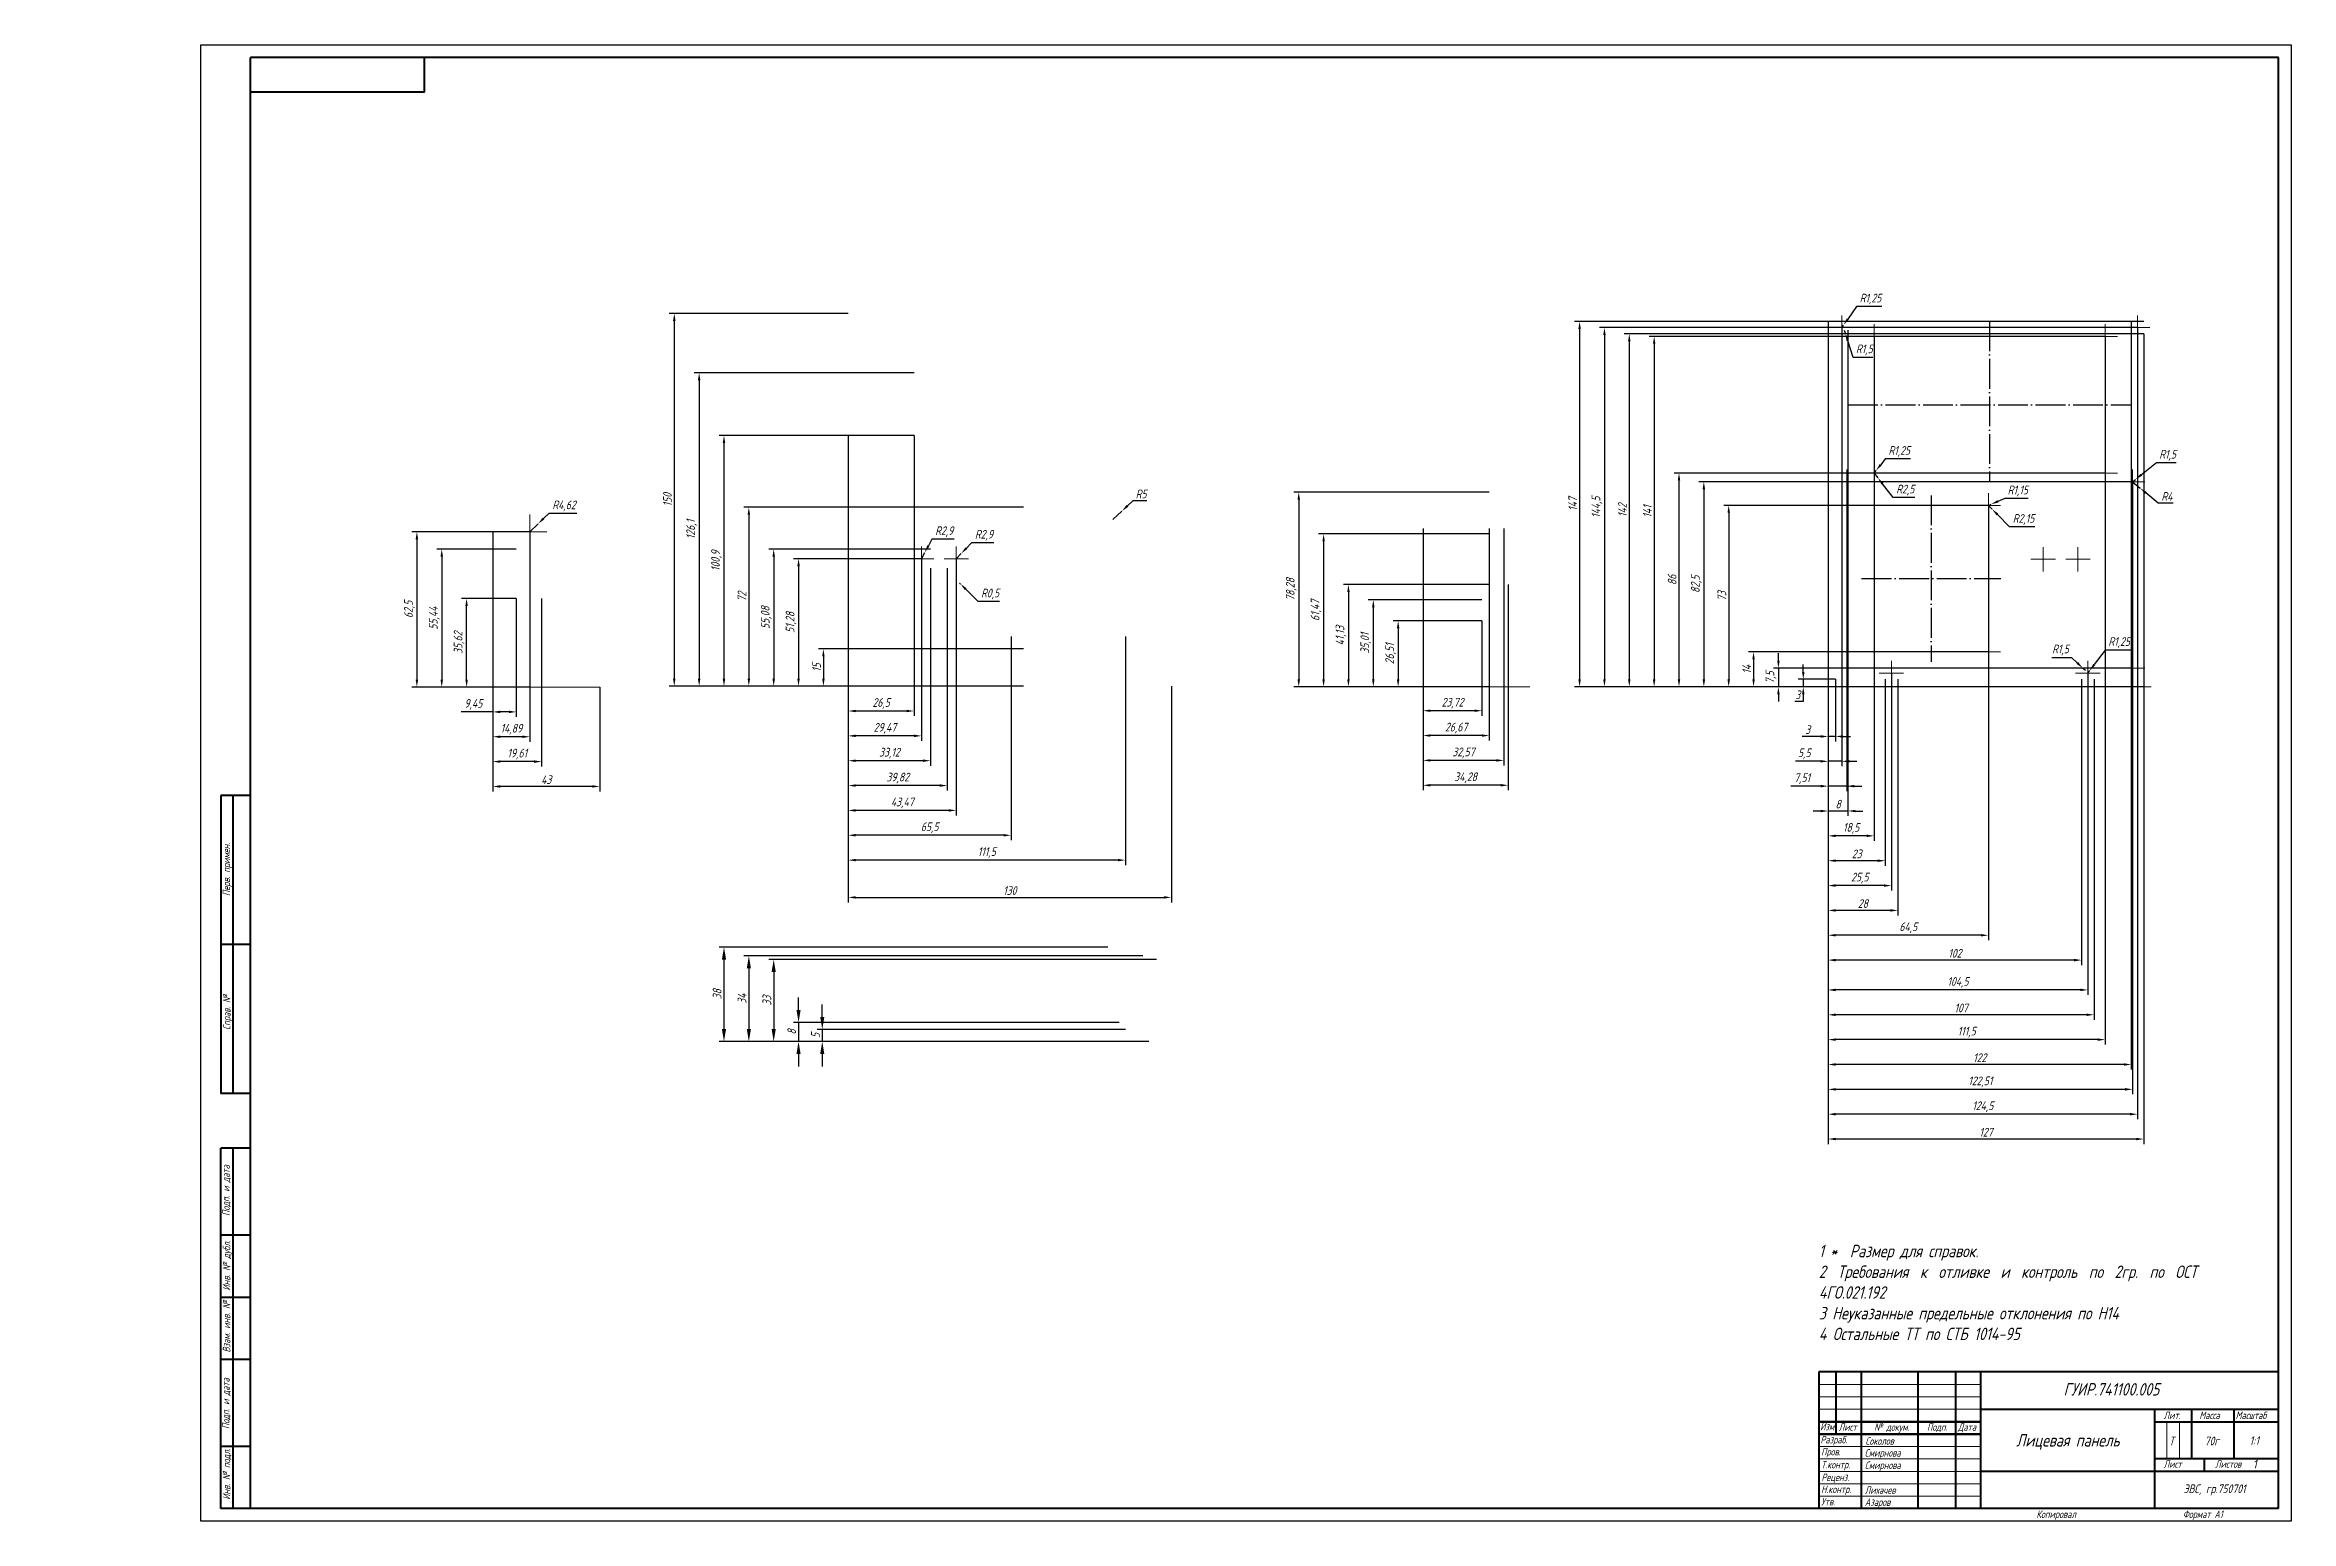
# Paper-space layout 'А1' of a CAD drawing. Header units: millimetres. Extents: x -64 to 840, y -1 to 593.
import ezdxf

# ---------------------------------------------------------------- set-up
doc = ezdxf.new("R2010")
doc.units = ezdxf.units.MM
doc.header["$LTSCALE"] = 0.5
doc.linetypes.add('ACAD_ISO04W100', pattern=[30, 24, -3, 0, -3])
doc.layers.get('0').update_dxf_attribs({"lineweight": 15})
doc.layers.add('KONTUR', color=7, linetype='Continuous')
doc.layers.add('штрих-пунктир', color=7, linetype='ACAD_ISO04W100')
for name, color, linetype, lineweight in [('Основная', 7, 'Continuous', 40), ('текст', 7, 'Continuous', 30), ('тонкая', 7, 'Continuous', 20)]:
    doc.layers.add(name, color=color, linetype=linetype, lineweight=lineweight)
doc.styles.add('GOST type A0', font='', dxfattribs={"oblique": 15, "height": 3.5})
doc.styles.get("Standard").update_dxf_attribs({"font": 'isocpeui.ttf', "width": 0.9})
doc.styles.get('GOST type A0').set_extended_font_data('GOST type A')
doc.dimstyles.new('GOST type A', dxfattribs={"dimtxt": 3.5, "dimasz": 3, "dimexe": 2, "dimexo": 0, "dimgap": 1, "dimtad": 1, "dimtoh": 1, "dimtxsty": 'GOST type A0', "dimcen": 0, "dimazin": 2, "dimtfac": 1, "dimtmove": 0, "dimatfit": 3, "dimfxl": 1, "dimarcsym": 0})
doc.dimstyles.new('Standart', dxfattribs={"dimtxt": 5, "dimasz": 5, "dimexe": 2, "dimexo": 0, "dimgap": 1, "dimtad": 1, "dimtoh": 1, "dimdec": 0, "dimtxsty": 'Standard', "dimcen": 2.5, "dimadec": 0, "dimazin": 0, "dimtfac": 1, "dimtdec": 0, "dimtmove": 0, "dimatfit": 3, "dimldrblk": 'DOTSMALL', "dimfxl": 1, "dimarcsym": 0})

psp = doc.layouts.new('А1')

# ---------------------------------------------------------------- texts
at = {"insert": (824.853, 23.906), "char_height": 3.5, "attachment_point": 1}
psp.add_mtext_dynamic_manual_height_columns('1', width=12.75666, gutter_width=50, heights=[0], dxfattribs=at)
at = {"layer": 'текст', "style": 'GOST type A0', "oblique": 15}
for s, p in [('Перв. примен.', (10.96, 250.743)), ('Справ. №', (11.115, 196.858)), ('Подп. и дата', (10.781, 122.001)), ('Инв. № дубл.', (11.025, 91.976)), ('Взам. инв. №', (11.025, 67.049)), ('Подп. и дата', (10.731, 36.264)), ('Инв. № подл.', (11.025, 7.798))]:
    psp.add_text(s, height=3, rotation=90, dxfattribs=at).set_placement(p)
for s, p in [('Изм', (650.709, 35.728)), ('Лист', (658.184, 35.577)), ('№ докум. ', (672.468, 35.577)), ('Подп.', (693.72, 35.577)), ('Дата', (706.172, 35.577)), ('Лит.', (788.925, 40.296)), ('Масса', (803.3, 40.296)), ('Масштаб', (817.892, 40.296)), ('Разраб.', (650.825, 30.477)), ('Пров.', (651.126, 25.645)), ('Реценз.', (651.249, 15.33)), ('Т.контр.', (651.126, 20.45)), ('Лист', (788.925, 20.682)), ('Листов', (809.649, 20.682)), ('Н.контр.', (651.126, 10.527)), ('Утв.', (651.126, 5.508)), ('Копировал', (737.743, 0.481)), ('Формат А1', (796.671, 0.481))]:
    psp.add_text(s, height=3, dxfattribs=at).set_placement(p)
at = {"layer": 'тонкая', "style": 'GOST type A0', "oblique": 15}
for s, p in [('Т', (791.108, 29.701)), ('70г', (805.415, 29.714)), ('1:1', (823.504, 29.861))]:
    psp.add_text(s, height=3.5, dxfattribs=at).set_placement(p)
at = {"layer": 'тонкая', "insert": (650.207, 110.399), "char_height": 5, "width": 157.08158, "attachment_point": 1, "style": 'GOST type A0'}
psp.add_mtext('\\pxqj,t1;1 *  Размер для справок.\\P\\pr1.09015;2 Требования к отливке и контроль по 2гр. по ОСТ 4ГО.021.192\\P3 Неуказанные предельные отклонения по H14\\P4 Остальные ТТ по СТБ 1014-95', dxfattribs=at)
at = {"layer": 'тонкая', "attachment_point": 1, "style": 'GOST type A0'}
for s, width, gutter_width, heights, insert, char_height in [('ГУИР.741100.005', 63.42379, 47.884, [2.874], (748.663, 54.746), 5), ('Смирнова', 7.56222, 12.5, [0], (668.669, 28.172), 3), ('Соколов', 7.56222, 12.5, [0], (668.956, 32.969), 3), ('\\pxqc;Лицевая панель', 78.79705, 12.5, [16.729], (710.993, 34.231), 5), ('Смирнова', 7.56222, 12.5, [0], (668.698, 23.202), 3), ('Лихачев', 7.56222, 12.5, [0], (668.698, 13.202), 3), ('ЭВС, гр.750701', 28.58922, 12.5, [2.556], (796.918, 13.985), 3.5), ('Азаров', 7.56222, 12.5, [0], (668.698, 8.357), 3)]:
    psp.add_mtext_dynamic_manual_height_columns(s, width=width, gutter_width=gutter_width, heights=heights, dxfattribs=dict(at, insert=insert, char_height=char_height))

# ---------------------------------------------------------------- blocks, each defined once
blk = doc.blocks.new('*D2')
at = {"color": 0, "lineweight": -2, "transparency": 16777216}
for p, q in [((259.67, 386.48), (259.67, 313.2)), ((289.14, 386.48), (289.14, 313.2)), ((286.14, 315.2), (262.67, 315.2))]:
    blk.add_line(p, q, dxfattribs=at)
at = {"color": 0, "transparency": 16777216}
for points in [[(262.67, 315.7), (262.67, 314.7), (259.67, 315.2)], [(286.14, 315.7), (286.14, 314.7), (289.14, 315.2)]]:
    blk.add_solid(points, dxfattribs=at)
at = {"color": 0, "transparency": 16777216, "insert": (274.41, 318.22), "char_height": 3.5, "attachment_point": 5, "style": 'GOST type A0'}
blk.add_mtext('29,47', dxfattribs=at)
blk = doc.blocks.new('*D3')
at = {"color": 0, "lineweight": -2, "transparency": 16777216}
for p, q in [((259.67, 382.68), (259.67, 303.2)), ((292.79, 382.68), (292.79, 303.2)), ((289.79, 305.2), (262.67, 305.2))]:
    blk.add_line(p, q, dxfattribs=at)
at = {"color": 0, "transparency": 16777216}
for points in [[(262.67, 305.7), (262.67, 304.7), (259.67, 305.2)], [(289.79, 305.7), (289.79, 304.7), (292.79, 305.2)]]:
    blk.add_solid(points, dxfattribs=at)
at = {"color": 0, "transparency": 16777216, "insert": (276.23, 308.22), "char_height": 3.5, "attachment_point": 5, "style": 'GOST type A0'}
blk.add_mtext('33,12', dxfattribs=at)
blk = doc.blocks.new('*D4')
at = {"color": 0, "lineweight": -2, "transparency": 16777216}
for p, q in [((259.67, 382.68), (259.67, 293.2)), ((299.49, 382.68), (299.49, 293.2)), ((296.49, 295.2), (262.67, 295.2))]:
    blk.add_line(p, q, dxfattribs=at)
at = {"color": 0, "transparency": 16777216}
for points in [[(262.67, 295.7), (262.67, 294.7), (259.67, 295.2)], [(296.49, 295.7), (296.49, 294.7), (299.49, 295.2)]]:
    blk.add_solid(points, dxfattribs=at)
at = {"color": 0, "transparency": 16777216, "insert": (279.58, 298.22), "char_height": 3.5, "attachment_point": 5, "style": 'GOST type A0'}
blk.add_mtext('39,82', dxfattribs=at)
blk = doc.blocks.new('*D63')
at = {"color": 0, "lineweight": -2, "transparency": 16777216}
for p, q in [((259.67, 386.48), (259.67, 283.2)), ((303.14, 386.48), (303.14, 283.2)), ((300.14, 285.2), (262.67, 285.2))]:
    blk.add_line(p, q, dxfattribs=at)
at = {"color": 0, "transparency": 16777216}
for points in [[(262.67, 285.7), (262.67, 284.7), (259.67, 285.2)], [(300.14, 285.7), (300.14, 284.7), (303.14, 285.2)]]:
    blk.add_solid(points, dxfattribs=at)
at = {"color": 0, "transparency": 16777216, "insert": (281.41, 288.22), "char_height": 3.5, "attachment_point": 5, "style": 'GOST type A0'}
blk.add_mtext('43,47', dxfattribs=at)
blk = doc.blocks.new('*D64')
at = {"color": 0, "lineweight": -2, "transparency": 16777216}
for p, q in [((259.67, 436.1), (259.67, 323.2)), ((286.17, 436.1), (286.17, 323.2)), ((283.17, 325.2), (262.67, 325.2))]:
    blk.add_line(p, q, dxfattribs=at)
at = {"color": 0, "transparency": 16777216}
for points in [[(262.67, 325.7), (262.67, 324.7), (259.67, 325.2)], [(283.17, 325.7), (283.17, 324.7), (286.17, 325.2)]]:
    blk.add_solid(points, dxfattribs=at)
at = {"color": 0, "transparency": 16777216, "insert": (272.92, 328.22), "char_height": 3.5, "attachment_point": 5, "style": 'GOST type A0'}
blk.add_mtext('26,5', dxfattribs=at)
blk = doc.blocks.new('*D65')
at = {"color": 0, "lineweight": -2, "transparency": 16777216}
for p, q in [((259.67, 355.2), (259.67, 273.2)), ((325.17, 355.2), (325.17, 273.2)), ((322.17, 275.2), (262.67, 275.2))]:
    blk.add_line(p, q, dxfattribs=at)
at = {"color": 0, "transparency": 16777216}
for points in [[(262.67, 275.7), (262.67, 274.7), (259.67, 275.2)], [(322.17, 275.7), (322.17, 274.7), (325.17, 275.2)]]:
    blk.add_solid(points, dxfattribs=at)
at = {"color": 0, "transparency": 16777216, "insert": (292.42, 278.22), "char_height": 3.5, "attachment_point": 5, "style": 'GOST type A0'}
blk.add_mtext('65,5', dxfattribs=at)
blk = doc.blocks.new('*D66')
at = {"color": 0, "lineweight": -2, "transparency": 16777216}
for p, q in [((259.67, 355.2), (259.67, 263.2)), ((371.17, 355.2), (371.17, 263.2)), ((368.17, 265.2), (262.67, 265.2))]:
    blk.add_line(p, q, dxfattribs=at)
at = {"color": 0, "transparency": 16777216}
for points in [[(262.67, 265.7), (262.67, 264.7), (259.67, 265.2)], [(368.17, 265.7), (368.17, 264.7), (371.17, 265.2)]]:
    blk.add_solid(points, dxfattribs=at)
at = {"color": 0, "transparency": 16777216, "insert": (315.42, 268.22), "char_height": 3.5, "attachment_point": 5, "style": 'GOST type A0'}
blk.add_mtext('111,5', dxfattribs=at)
blk = doc.blocks.new('*D67')
at = {"color": 0, "lineweight": -2, "transparency": 16777216}
for p, q in [((259.67, 335.2), (259.67, 248.2)), ((389.67, 335.2), (389.67, 248.2)), ((262.67, 250.2), (386.67, 250.2))]:
    blk.add_line(p, q, dxfattribs=at)
at = {"color": 0, "transparency": 16777216}
for points in [[(262.67, 250.7), (262.67, 249.7), (259.67, 250.2)], [(386.67, 250.7), (386.67, 249.7), (389.67, 250.2)]]:
    blk.add_solid(points, dxfattribs=at)
at = {"color": 0, "transparency": 16777216, "insert": (324.67, 252.95), "char_height": 3.5, "attachment_point": 5, "style": 'GOST type A0'}
blk.add_mtext('130', dxfattribs=at)
blk = doc.blocks.new('*D68')
at = {"color": 0, "lineweight": -2, "transparency": 16777216}
for p, q in [((330.17, 350.2), (247.67, 350.2)), ((249.67, 347.2), (249.67, 338.2)), ((330.17, 335.2), (247.67, 335.2))]:
    blk.add_line(p, q, dxfattribs=at)
at = {"color": 0, "transparency": 16777216}
for points in [[(249.17, 347.2), (250.17, 347.2), (249.67, 350.2)], [(249.17, 338.2), (250.17, 338.2), (249.67, 335.2)]]:
    blk.add_solid(points, dxfattribs=at)
at = {"color": 0, "transparency": 16777216, "insert": (246.92, 342.7), "char_height": 3.5, "attachment_point": 5, "rotation": 90, "style": 'GOST type A0'}
blk.add_mtext('15', dxfattribs=at)
blk = doc.blocks.new('*D69')
at = {"color": 0, "lineweight": -2, "transparency": 16777216}
for p, q in [((289.14, 386.48), (237.67, 386.48)), ((239.67, 383.48), (239.67, 338.2)), ((289.14, 335.2), (237.67, 335.2))]:
    blk.add_line(p, q, dxfattribs=at)
at = {"color": 0, "transparency": 16777216}
for points in [[(239.17, 383.48), (240.17, 383.48), (239.67, 386.48)], [(239.17, 338.2), (240.17, 338.2), (239.67, 335.2)]]:
    blk.add_solid(points, dxfattribs=at)
at = {"color": 0, "transparency": 16777216, "insert": (236.66, 360.84), "char_height": 3.5, "attachment_point": 5, "rotation": 90, "style": 'GOST type A0'}
blk.add_mtext('51,28', dxfattribs=at)
blk = doc.blocks.new('*D70')
at = {"color": 0, "lineweight": -2, "transparency": 16777216}
for p, q in [((292.79, 390.28), (227.67, 390.28)), ((229.67, 387.28), (229.67, 338.2)), ((292.79, 335.2), (227.67, 335.2))]:
    blk.add_line(p, q, dxfattribs=at)
at = {"color": 0, "transparency": 16777216}
for points in [[(229.17, 387.28), (230.17, 387.28), (229.67, 390.28)], [(229.17, 338.2), (230.17, 338.2), (229.67, 335.2)]]:
    blk.add_solid(points, dxfattribs=at)
at = {"color": 0, "transparency": 16777216, "insert": (226.66, 362.74), "char_height": 3.5, "attachment_point": 5, "rotation": 90, "style": 'GOST type A0'}
blk.add_mtext('55,08', dxfattribs=at)
blk = doc.blocks.new('*D71')
at = {"color": 0, "lineweight": -2, "transparency": 16777216}
for p, q in [((330.17, 407.2), (217.67, 407.2)), ((219.67, 404.2), (219.67, 338.2)), ((330.17, 335.2), (217.67, 335.2))]:
    blk.add_line(p, q, dxfattribs=at)
at = {"color": 0, "transparency": 16777216}
for points in [[(219.17, 404.2), (220.17, 404.2), (219.67, 407.2)], [(219.17, 338.2), (220.17, 338.2), (219.67, 335.2)]]:
    blk.add_solid(points, dxfattribs=at)
at = {"color": 0, "transparency": 16777216, "insert": (216.92, 371.2), "char_height": 3.5, "attachment_point": 5, "rotation": 90, "style": 'GOST type A0'}
blk.add_mtext('72', dxfattribs=at)
blk = doc.blocks.new('*D72')
at = {"color": 0, "lineweight": -2, "transparency": 16777216}
for p, q in [((286.17, 436.1), (207.67, 436.1)), ((209.67, 433.1), (209.67, 338.2)), ((286.17, 335.2), (207.67, 335.2))]:
    blk.add_line(p, q, dxfattribs=at)
at = {"color": 0, "transparency": 16777216}
for points in [[(209.17, 433.1), (210.17, 433.1), (209.67, 436.1)], [(209.17, 338.2), (210.17, 338.2), (209.67, 335.2)]]:
    blk.add_solid(points, dxfattribs=at)
at = {"color": 0, "transparency": 16777216, "insert": (206.66, 385.65), "char_height": 3.5, "attachment_point": 5, "rotation": 90, "style": 'GOST type A0'}
blk.add_mtext('100,9', dxfattribs=at)
blk = doc.blocks.new('*D73')
at = {"color": 0, "lineweight": -2, "transparency": 16777216}
for p, q in [((286.17, 461.3), (197.67, 461.3)), ((199.67, 458.3), (199.67, 338.2)), ((286.17, 335.2), (197.67, 335.2))]:
    blk.add_line(p, q, dxfattribs=at)
at = {"color": 0, "transparency": 16777216}
for points in [[(199.17, 458.3), (200.17, 458.3), (199.67, 461.3)], [(199.17, 338.2), (200.17, 338.2), (199.67, 335.2)]]:
    blk.add_solid(points, dxfattribs=at)
at = {"color": 0, "transparency": 16777216, "insert": (196.66, 398.25), "char_height": 3.5, "attachment_point": 5, "rotation": 90, "style": 'GOST type A0'}
blk.add_mtext('126,1', dxfattribs=at)
blk = doc.blocks.new('*D74')
at = {"color": 0, "lineweight": -2, "transparency": 16777216}
for p, q in [((259.67, 485.2), (187.67, 485.2)), ((189.67, 482.2), (189.67, 338.2)), ((259.67, 335.2), (187.67, 335.2))]:
    blk.add_line(p, q, dxfattribs=at)
at = {"color": 0, "transparency": 16777216}
for points in [[(189.17, 482.2), (190.17, 482.2), (189.67, 485.2)], [(189.17, 338.2), (190.17, 338.2), (189.67, 335.2)]]:
    blk.add_solid(points, dxfattribs=at)
at = {"color": 0, "transparency": 16777216, "insert": (186.92, 410.2), "char_height": 3.5, "attachment_point": 5, "rotation": 90, "style": 'GOST type A0'}
blk.add_mtext('150', dxfattribs=at)
blk = doc.blocks.new('*D5')
at = {"color": 0, "lineweight": -2, "transparency": 16777216}
for p, q in [((116.67, 370.47), (116.67, 322.84)), ((126.12, 370.47), (126.12, 322.84)), ((116.67, 324.84), (103.98, 324.84)), ((123.12, 324.84), (119.67, 324.84))]:
    blk.add_line(p, q, dxfattribs=at)
at = {"color": 0, "transparency": 16777216}
for points in [[(119.67, 325.34), (119.67, 324.34), (116.67, 324.84)], [(123.12, 325.34), (123.12, 324.34), (126.12, 324.84)]]:
    blk.add_solid(points, dxfattribs=at)
at = {"color": 0, "transparency": 16777216, "insert": (108.83, 327.86), "char_height": 3.5, "attachment_point": 5, "style": 'GOST type A0'}
blk.add_mtext('9,45', dxfattribs=at)
blk = doc.blocks.new('*D6')
at = {"color": 0, "lineweight": -2, "transparency": 16777216}
for p, q in [((116.67, 397.34), (116.67, 312.84)), ((131.56, 397.34), (131.56, 312.84)), ((128.56, 314.84), (119.67, 314.84))]:
    blk.add_line(p, q, dxfattribs=at)
at = {"color": 0, "transparency": 16777216}
for points in [[(119.67, 315.34), (119.67, 314.34), (116.67, 314.84)], [(128.56, 315.34), (128.56, 314.34), (131.56, 314.84)]]:
    blk.add_solid(points, dxfattribs=at)
at = {"color": 0, "transparency": 16777216, "insert": (124.12, 317.86), "char_height": 3.5, "attachment_point": 5, "style": 'GOST type A0'}
blk.add_mtext('14,89', dxfattribs=at)
blk = doc.blocks.new('*D7')
at = {"color": 0, "lineweight": -2, "transparency": 16777216}
for p, q in [((116.67, 370.47), (116.67, 302.84)), ((136.28, 370.47), (136.28, 302.84)), ((133.28, 304.84), (119.67, 304.84))]:
    blk.add_line(p, q, dxfattribs=at)
at = {"color": 0, "transparency": 16777216}
for points in [[(119.67, 305.34), (119.67, 304.34), (116.67, 304.84)], [(133.28, 305.34), (133.28, 304.34), (136.28, 304.84)]]:
    blk.add_solid(points, dxfattribs=at)
at = {"color": 0, "transparency": 16777216, "insert": (126.48, 307.86), "char_height": 3.5, "attachment_point": 5, "style": 'GOST type A0'}
blk.add_mtext('19,61', dxfattribs=at)
blk = doc.blocks.new('*D8')
at = {"color": 0, "lineweight": -2, "transparency": 16777216}
for p, q in [((126.12, 370.47), (104.11, 370.47)), ((106.11, 337.84), (106.11, 367.47)), ((126.12, 334.84), (104.11, 334.84))]:
    blk.add_line(p, q, dxfattribs=at)
at = {"color": 0, "transparency": 16777216}
for points in [[(105.61, 367.47), (106.61, 367.47), (106.11, 370.47)], [(105.61, 337.84), (106.61, 337.84), (106.11, 334.84)]]:
    blk.add_solid(points, dxfattribs=at)
at = {"color": 0, "transparency": 16777216, "insert": (103.1, 352.65), "char_height": 3.5, "attachment_point": 5, "rotation": 90, "style": 'GOST type A0'}
blk.add_mtext('35,62', dxfattribs=at)
blk = doc.blocks.new('*D9')
at = {"color": 0, "lineweight": -2, "transparency": 16777216}
for p, q in [((126.12, 390.28), (94.11, 390.28)), ((96.11, 387.28), (96.11, 337.84)), ((126.12, 334.84), (94.11, 334.84))]:
    blk.add_line(p, q, dxfattribs=at)
at = {"color": 0, "transparency": 16777216}
for points in [[(95.61, 387.28), (96.61, 387.28), (96.11, 390.28)], [(95.61, 337.84), (96.61, 337.84), (96.11, 334.84)]]:
    blk.add_solid(points, dxfattribs=at)
at = {"color": 0, "transparency": 16777216, "insert": (93.1, 362.56), "char_height": 3.5, "attachment_point": 5, "rotation": 90, "style": 'GOST type A0'}
blk.add_mtext('55,44', dxfattribs=at)
blk = doc.blocks.new('*D10')
at = {"color": 0, "lineweight": -2, "transparency": 16777216}
for p, q in [((131.56, 397.34), (84.11, 397.34)), ((86.11, 394.34), (86.11, 337.84)), ((131.56, 334.84), (84.11, 334.84))]:
    blk.add_line(p, q, dxfattribs=at)
at = {"color": 0, "transparency": 16777216}
for points in [[(85.61, 394.34), (86.61, 394.34), (86.11, 397.34)], [(85.61, 337.84), (86.61, 337.84), (86.11, 334.84)]]:
    blk.add_solid(points, dxfattribs=at)
at = {"color": 0, "transparency": 16777216, "insert": (83.1, 366.09), "char_height": 3.5, "attachment_point": 5, "rotation": 90, "style": 'GOST type A0'}
blk.add_mtext('62,5', dxfattribs=at)
blk = doc.blocks.new('*D11')
at = {"color": 0, "lineweight": -2, "transparency": 16777216}
for p, q in [((116.67, 334.84), (116.67, 292.84)), ((159.67, 334.84), (159.67, 292.84)), ((156.67, 294.84), (119.67, 294.84))]:
    blk.add_line(p, q, dxfattribs=at)
at = {"color": 0, "transparency": 16777216}
for points in [[(119.67, 295.34), (119.67, 294.34), (116.67, 294.84)], [(156.67, 295.34), (156.67, 294.34), (159.67, 294.84)]]:
    blk.add_solid(points, dxfattribs=at)
at = {"color": 0, "transparency": 16777216, "insert": (138.17, 297.59), "char_height": 3.5, "attachment_point": 5, "style": 'GOST type A0'}
blk.add_mtext('43', dxfattribs=at)
blk = doc.blocks.new('*D12')
at = {"color": 0, "lineweight": -2, "transparency": 16777216}
for p, q in [((490.93, 361.46), (490.93, 323.32)), ((514.65, 361.46), (514.65, 323.32)), ((511.65, 325.32), (493.93, 325.32))]:
    blk.add_line(p, q, dxfattribs=at)
at = {"color": 0, "transparency": 16777216}
for points in [[(493.93, 325.82), (493.93, 324.82), (490.93, 325.32)], [(511.65, 325.82), (511.65, 324.82), (514.65, 325.32)]]:
    blk.add_solid(points, dxfattribs=at)
at = {"color": 0, "transparency": 16777216, "insert": (502.79, 328.33), "char_height": 3.5, "attachment_point": 5, "style": 'GOST type A0'}
blk.add_mtext('23,72', dxfattribs=at)
blk = doc.blocks.new('*D13')
at = {"color": 0, "lineweight": -2, "transparency": 16777216}
for p, q in [((490.93, 398.68), (490.93, 313.32)), ((517.6, 398.68), (517.6, 313.32)), ((514.6, 315.32), (493.93, 315.32))]:
    blk.add_line(p, q, dxfattribs=at)
at = {"color": 0, "transparency": 16777216}
for points in [[(493.93, 315.82), (493.93, 314.82), (490.93, 315.32)], [(514.6, 315.82), (514.6, 314.82), (517.6, 315.32)]]:
    blk.add_solid(points, dxfattribs=at)
at = {"color": 0, "transparency": 16777216, "insert": (504.26, 318.33), "char_height": 3.5, "attachment_point": 5, "style": 'GOST type A0'}
blk.add_mtext('26,67', dxfattribs=at)
blk = doc.blocks.new('*D14')
at = {"color": 0, "lineweight": -2, "transparency": 16777216}
for p, q in [((490.93, 398.68), (490.93, 303.32)), ((523.49, 398.68), (523.49, 303.32)), ((520.49, 305.32), (493.93, 305.32))]:
    blk.add_line(p, q, dxfattribs=at)
at = {"color": 0, "transparency": 16777216}
for points in [[(493.93, 305.82), (493.93, 304.82), (490.93, 305.32)], [(520.49, 305.82), (520.49, 304.82), (523.49, 305.32)]]:
    blk.add_solid(points, dxfattribs=at)
at = {"color": 0, "transparency": 16777216, "insert": (507.21, 308.33), "char_height": 3.5, "attachment_point": 5, "style": 'GOST type A0'}
blk.add_mtext('32,57', dxfattribs=at)
blk = doc.blocks.new('*D15')
at = {"color": 0, "lineweight": -2, "transparency": 16777216}
for p, q in [((490.93, 376.11), (490.93, 293.32)), ((525.21, 376.11), (525.21, 293.32)), ((522.21, 295.32), (493.93, 295.32))]:
    blk.add_line(p, q, dxfattribs=at)
at = {"color": 0, "transparency": 16777216}
for points in [[(493.93, 295.82), (493.93, 294.82), (490.93, 295.32)], [(522.21, 295.82), (522.21, 294.82), (525.21, 295.32)]]:
    blk.add_solid(points, dxfattribs=at)
at = {"color": 0, "transparency": 16777216, "insert": (508.07, 298.33), "char_height": 3.5, "attachment_point": 5, "style": 'GOST type A0'}
blk.add_mtext('34,28', dxfattribs=at)
blk = doc.blocks.new('*D16')
at = {"color": 0, "lineweight": -2, "transparency": 16777216}
for p, q in [((514.65, 361.46), (478.93, 361.46)), ((480.93, 358.46), (480.93, 337.96)), ((514.65, 334.96), (478.93, 334.96))]:
    blk.add_line(p, q, dxfattribs=at)
at = {"color": 0, "transparency": 16777216}
for points in [[(480.43, 358.46), (481.43, 358.46), (480.93, 361.46)], [(480.43, 337.96), (481.43, 337.96), (480.93, 334.96)]]:
    blk.add_solid(points, dxfattribs=at)
at = {"color": 0, "transparency": 16777216, "insert": (477.91, 348.21), "char_height": 3.5, "attachment_point": 5, "rotation": 90, "style": 'GOST type A0'}
blk.add_mtext('26,51', dxfattribs=at)
blk = doc.blocks.new('*D17')
at = {"color": 0, "lineweight": -2, "transparency": 16777216}
for p, q in [((514.65, 369.96), (468.93, 369.96)), ((470.93, 366.96), (470.93, 337.96)), ((514.65, 334.96), (468.93, 334.96))]:
    blk.add_line(p, q, dxfattribs=at)
at = {"color": 0, "transparency": 16777216}
for points in [[(470.43, 366.96), (471.43, 366.96), (470.93, 369.96)], [(470.43, 337.96), (471.43, 337.96), (470.93, 334.96)]]:
    blk.add_solid(points, dxfattribs=at)
at = {"color": 0, "transparency": 16777216, "insert": (467.91, 352.46), "char_height": 3.5, "attachment_point": 5, "rotation": 90, "style": 'GOST type A0'}
blk.add_mtext('35,01', dxfattribs=at)
blk = doc.blocks.new('*D18')
at = {"color": 0, "lineweight": -2, "transparency": 16777216}
for p, q in [((517.6, 376.09), (458.93, 376.09)), ((460.93, 373.09), (460.93, 337.96)), ((517.6, 334.96), (458.93, 334.96))]:
    blk.add_line(p, q, dxfattribs=at)
at = {"color": 0, "transparency": 16777216}
for points in [[(460.43, 373.09), (461.43, 373.09), (460.93, 376.09)], [(460.43, 337.96), (461.43, 337.96), (460.93, 334.96)]]:
    blk.add_solid(points, dxfattribs=at)
at = {"color": 0, "transparency": 16777216, "insert": (457.91, 355.52), "char_height": 3.5, "attachment_point": 5, "rotation": 90, "style": 'GOST type A0'}
blk.add_mtext('41,13', dxfattribs=at)
blk = doc.blocks.new('*D19')
at = {"color": 0, "lineweight": -2, "transparency": 16777216}
for p, q in [((517.59, 396.43), (448.93, 396.43)), ((450.93, 393.43), (450.93, 337.96)), ((517.6, 334.96), (448.93, 334.96))]:
    blk.add_line(p, q, dxfattribs=at)
at = {"color": 0, "transparency": 16777216}
for points in [[(450.43, 393.43), (451.43, 393.43), (450.93, 396.43)], [(450.43, 337.96), (451.43, 337.96), (450.93, 334.96)]]:
    blk.add_solid(points, dxfattribs=at)
at = {"color": 0, "transparency": 16777216, "insert": (447.91, 365.69), "char_height": 3.5, "attachment_point": 5, "rotation": 90, "style": 'GOST type A0'}
blk.add_mtext('61,47', dxfattribs=at)
blk = doc.blocks.new('*D20')
at = {"color": 0, "lineweight": -2, "transparency": 16777216}
for p, q in [((517.6, 413.23), (438.93, 413.23)), ((440.93, 410.23), (440.93, 337.96)), ((517.6, 334.96), (438.93, 334.96))]:
    blk.add_line(p, q, dxfattribs=at)
at = {"color": 0, "transparency": 16777216}
for points in [[(440.43, 410.23), (441.43, 410.23), (440.93, 413.23)], [(440.43, 337.96), (441.43, 337.96), (440.93, 334.96)]]:
    blk.add_solid(points, dxfattribs=at)
at = {"color": 0, "transparency": 16777216, "insert": (437.91, 374.1), "char_height": 3.5, "attachment_point": 5, "rotation": 90, "style": 'GOST type A0'}
blk.add_mtext('78,28', dxfattribs=at)
blk = doc.blocks.new('*D21')
at = {"color": 0, "lineweight": -2, "transparency": 16777216}
for p, q in [((653.93, 337.96), (653.93, 312.96)), ((656.93, 337.96), (656.93, 312.96)), ((650.93, 314.96), (643.49, 314.96)), ((656.93, 314.96), (653.93, 314.96)), ((659.93, 314.96), (662.93, 314.96))]:
    blk.add_line(p, q, dxfattribs=at)
at = {"color": 0, "transparency": 16777216}
for points in [[(650.93, 315.46), (650.93, 314.46), (653.93, 314.96)], [(659.93, 315.46), (659.93, 314.46), (656.93, 314.96)]]:
    blk.add_solid(points, dxfattribs=at)
at = {"color": 0, "transparency": 16777216, "insert": (645.71, 317.71), "char_height": 3.5, "attachment_point": 5, "style": 'GOST type A0'}
blk.add_mtext('3', dxfattribs=at)
blk = doc.blocks.new('*D22')
at = {"color": 0, "lineweight": -2, "transparency": 16777216}
for p, q in [((653.93, 417.46), (653.93, 292.96)), ((661.43, 417.46), (661.43, 292.96)), ((650.93, 294.96), (638.99, 294.96)), ((661.43, 294.96), (653.93, 294.96)), ((664.43, 294.96), (667.43, 294.96))]:
    blk.add_line(p, q, dxfattribs=at)
at = {"color": 0, "transparency": 16777216}
for points in [[(650.93, 295.46), (650.93, 294.46), (653.93, 294.96)], [(664.43, 295.46), (664.43, 294.46), (661.43, 294.96)]]:
    blk.add_solid(points, dxfattribs=at)
at = {"color": 0, "transparency": 16777216, "insert": (643.46, 297.97), "char_height": 3.5, "attachment_point": 5, "style": 'GOST type A0'}
blk.add_mtext('7,51', dxfattribs=at)
blk = doc.blocks.new('*D23')
at = {"color": 0, "lineweight": -2, "transparency": 16777216}
for p, q in [((653.93, 475.96), (653.93, 272.96)), ((672.43, 475.96), (672.43, 272.96)), ((669.43, 274.96), (656.93, 274.96))]:
    blk.add_line(p, q, dxfattribs=at)
at = {"color": 0, "transparency": 16777216}
for points in [[(656.93, 275.46), (656.93, 274.46), (653.93, 274.96)], [(669.43, 275.46), (669.43, 274.46), (672.43, 274.96)]]:
    blk.add_solid(points, dxfattribs=at)
at = {"color": 0, "transparency": 16777216, "insert": (663.18, 277.97), "char_height": 3.5, "attachment_point": 5, "style": 'GOST type A0'}
blk.add_mtext('18,5', dxfattribs=at)
blk = doc.blocks.new('*D24')
at = {"color": 0, "lineweight": -2, "transparency": 16777216}
for p, q in [((653.93, 478.46), (653.93, 282.96)), ((661.93, 478.46), (661.93, 282.96)), ((650.93, 284.96), (647.93, 284.96)), ((661.93, 284.96), (653.93, 284.96)), ((664.93, 284.96), (667.93, 284.96))]:
    blk.add_line(p, q, dxfattribs=at)
at = {"color": 0, "transparency": 16777216}
for points in [[(650.93, 285.46), (650.93, 284.46), (653.93, 284.96)], [(664.93, 285.46), (664.93, 284.46), (661.93, 284.96)]]:
    blk.add_solid(points, dxfattribs=at)
at = {"color": 0, "transparency": 16777216, "insert": (657.93, 287.71), "char_height": 3.5, "attachment_point": 5, "style": 'GOST type A0'}
blk.add_mtext('8', dxfattribs=at)
blk = doc.blocks.new('*D25')
at = {"color": 0, "lineweight": -2, "transparency": 16777216}
for p, q in [((653.93, 337.96), (653.93, 262.96)), ((676.93, 337.96), (676.93, 262.96)), ((673.93, 264.96), (656.93, 264.96))]:
    blk.add_line(p, q, dxfattribs=at)
at = {"color": 0, "transparency": 16777216}
for points in [[(656.93, 265.46), (656.93, 264.46), (653.93, 264.96)], [(673.93, 265.46), (673.93, 264.46), (676.93, 264.96)]]:
    blk.add_solid(points, dxfattribs=at)
at = {"color": 0, "transparency": 16777216, "insert": (665.43, 267.71), "char_height": 3.5, "attachment_point": 5, "style": 'GOST type A0'}
blk.add_mtext('23', dxfattribs=at)
blk = doc.blocks.new('*D26')
at = {"color": 0, "lineweight": -2, "transparency": 16777216}
for p, q in [((653.93, 340.46), (653.93, 252.96)), ((679.43, 340.46), (679.43, 252.96)), ((676.43, 254.96), (656.93, 254.96))]:
    blk.add_line(p, q, dxfattribs=at)
at = {"color": 0, "transparency": 16777216}
for points in [[(656.93, 255.46), (656.93, 254.46), (653.93, 254.96)], [(676.43, 255.46), (676.43, 254.46), (679.43, 254.96)]]:
    blk.add_solid(points, dxfattribs=at)
at = {"color": 0, "transparency": 16777216, "insert": (666.68, 257.97), "char_height": 3.5, "attachment_point": 5, "style": 'GOST type A0'}
blk.add_mtext('25,5', dxfattribs=at)
blk = doc.blocks.new('*D27')
at = {"color": 0, "lineweight": -2, "transparency": 16777216}
for p, q in [((653.93, 337.96), (653.93, 242.96)), ((681.93, 337.96), (681.93, 242.96)), ((678.93, 244.96), (656.93, 244.96))]:
    blk.add_line(p, q, dxfattribs=at)
at = {"color": 0, "transparency": 16777216}
for points in [[(656.93, 245.46), (656.93, 244.46), (653.93, 244.96)], [(678.93, 245.46), (678.93, 244.46), (681.93, 244.96)]]:
    blk.add_solid(points, dxfattribs=at)
at = {"color": 0, "transparency": 16777216, "insert": (667.93, 247.71), "char_height": 3.5, "attachment_point": 5, "style": 'GOST type A0'}
blk.add_mtext('28', dxfattribs=at)
blk = doc.blocks.new('*D28')
at = {"color": 0, "lineweight": -2, "transparency": 16777216}
for p, q in [((653.93, 407.96), (653.93, 232.96)), ((718.43, 407.96), (718.43, 232.96)), ((715.43, 234.96), (656.93, 234.96))]:
    blk.add_line(p, q, dxfattribs=at)
at = {"color": 0, "transparency": 16777216}
for points in [[(656.93, 235.46), (656.93, 234.46), (653.93, 234.96)], [(715.43, 235.46), (715.43, 234.46), (718.43, 234.96)]]:
    blk.add_solid(points, dxfattribs=at)
at = {"color": 0, "transparency": 16777216, "insert": (686.18, 237.97), "char_height": 3.5, "attachment_point": 5, "style": 'GOST type A0'}
blk.add_mtext('64,5', dxfattribs=at)
blk = doc.blocks.new('*D29')
at = {"color": 0, "lineweight": -2, "transparency": 16777216}
for p, q in [((653.93, 337.96), (653.93, 222.96)), ((755.93, 337.96), (755.93, 222.96)), ((752.93, 224.96), (656.93, 224.96))]:
    blk.add_line(p, q, dxfattribs=at)
at = {"color": 0, "transparency": 16777216}
for points in [[(656.93, 225.46), (656.93, 224.46), (653.93, 224.96)], [(752.93, 225.46), (752.93, 224.46), (755.93, 224.96)]]:
    blk.add_solid(points, dxfattribs=at)
at = {"color": 0, "transparency": 16777216, "insert": (704.93, 227.71), "char_height": 3.5, "attachment_point": 5, "style": 'GOST type A0'}
blk.add_mtext('102', dxfattribs=at)
blk = doc.blocks.new('*D30')
at = {"color": 0, "lineweight": -2, "transparency": 16777216}
for p, q in [((653.93, 337.96), (653.93, 200.96)), ((760.93, 337.96), (760.93, 200.96)), ((757.93, 202.96), (656.93, 202.96))]:
    blk.add_line(p, q, dxfattribs=at)
at = {"color": 0, "transparency": 16777216}
for points in [[(656.93, 203.46), (656.93, 202.46), (653.93, 202.96)], [(757.93, 203.46), (757.93, 202.46), (760.93, 202.96)]]:
    blk.add_solid(points, dxfattribs=at)
at = {"color": 0, "transparency": 16777216, "insert": (707.43, 205.71), "char_height": 3.5, "attachment_point": 5, "style": 'GOST type A0'}
blk.add_mtext('107', dxfattribs=at)
blk = doc.blocks.new('*D31')
at = {"color": 0, "lineweight": -2, "transparency": 16777216}
for p, q in [((653.93, 475.96), (653.93, 190.96)), ((765.43, 475.96), (765.43, 190.96)), ((762.43, 192.96), (656.93, 192.96))]:
    blk.add_line(p, q, dxfattribs=at)
at = {"color": 0, "transparency": 16777216}
for points in [[(656.93, 193.46), (656.93, 192.46), (653.93, 192.96)], [(762.43, 193.46), (762.43, 192.46), (765.43, 192.96)]]:
    blk.add_solid(points, dxfattribs=at)
at = {"color": 0, "transparency": 16777216, "insert": (709.68, 195.97), "char_height": 3.5, "attachment_point": 5, "style": 'GOST type A0'}
blk.add_mtext('111,5', dxfattribs=at)
blk = doc.blocks.new('*D32')
at = {"color": 0, "lineweight": -2, "transparency": 16777216}
for p, q in [((653.93, 417.46), (653.93, 170.96)), ((776.43, 417.46), (776.43, 170.96)), ((773.43, 172.96), (656.93, 172.96))]:
    blk.add_line(p, q, dxfattribs=at)
at = {"color": 0, "transparency": 16777216}
for points in [[(656.93, 173.46), (656.93, 172.46), (653.93, 172.96)], [(773.43, 173.46), (773.43, 172.46), (776.43, 172.96)]]:
    blk.add_solid(points, dxfattribs=at)
at = {"color": 0, "transparency": 16777216, "insert": (715.18, 175.97), "char_height": 3.5, "attachment_point": 5, "style": 'GOST type A0'}
blk.add_mtext('122,51', dxfattribs=at)
blk = doc.blocks.new('*D33')
at = {"color": 0, "lineweight": -2, "transparency": 16777216}
for p, q in [((778.43, 479.46), (778.43, 160.96)), ((653.93, 478.46), (653.93, 160.96)), ((775.43, 162.96), (656.93, 162.96))]:
    blk.add_line(p, q, dxfattribs=at)
at = {"color": 0, "transparency": 16777216}
for points in [[(656.93, 163.46), (656.93, 162.46), (653.93, 162.96)], [(775.43, 163.46), (775.43, 162.46), (778.43, 162.96)]]:
    blk.add_solid(points, dxfattribs=at)
at = {"color": 0, "transparency": 16777216, "insert": (716.18, 165.97), "char_height": 3.5, "attachment_point": 5, "style": 'GOST type A0'}
blk.add_mtext('124,5', dxfattribs=at)
blk = doc.blocks.new('*D34')
at = {"color": 0, "lineweight": -2, "transparency": 16777216}
for p, q in [((653.93, 481.96), (653.93, 180.96)), ((775.93, 481.96), (775.93, 180.96)), ((772.93, 182.96), (656.93, 182.96))]:
    blk.add_line(p, q, dxfattribs=at)
at = {"color": 0, "transparency": 16777216}
for points in [[(656.93, 183.46), (656.93, 182.46), (653.93, 182.96)], [(772.93, 183.46), (772.93, 182.46), (775.93, 182.96)]]:
    blk.add_solid(points, dxfattribs=at)
at = {"color": 0, "transparency": 16777216, "insert": (714.93, 185.71), "char_height": 3.5, "attachment_point": 5, "style": 'GOST type A0'}
blk.add_mtext('122', dxfattribs=at)
blk = doc.blocks.new('*D35')
at = {"color": 0, "lineweight": -2, "transparency": 16777216}
for p, q in [((653.93, 475.96), (653.93, 150.96)), ((780.93, 476.96), (780.93, 150.96)), ((777.93, 152.96), (656.93, 152.96))]:
    blk.add_line(p, q, dxfattribs=at)
at = {"color": 0, "transparency": 16777216}
for points in [[(656.93, 153.46), (656.93, 152.46), (653.93, 152.96)], [(777.93, 153.46), (777.93, 152.46), (780.93, 152.96)]]:
    blk.add_solid(points, dxfattribs=at)
at = {"color": 0, "transparency": 16777216, "insert": (717.43, 155.71), "char_height": 3.5, "attachment_point": 5, "style": 'GOST type A0'}
blk.add_mtext('127', dxfattribs=at)
blk = doc.blocks.new('*D36')
at = {"color": 0, "lineweight": -2, "transparency": 16777216}
for p, q in [((643.93, 340.96), (643.93, 343.96)), ((656.93, 337.96), (641.93, 337.96)), ((656.93, 334.96), (641.93, 334.96)), ((643.93, 337.96), (643.93, 334.96)), ((643.93, 328.96), (640.49, 328.96)), ((643.93, 331.96), (643.93, 328.96))]:
    blk.add_line(p, q, dxfattribs=at)
at = {"color": 0, "transparency": 16777216}
for points in [[(643.43, 340.96), (644.43, 340.96), (643.93, 337.96)], [(643.43, 331.96), (644.43, 331.96), (643.93, 334.96)]]:
    blk.add_solid(points, dxfattribs=at)
at = {"color": 0, "transparency": 16777216, "insert": (641.71, 331.71), "char_height": 3.5, "attachment_point": 5, "style": 'GOST type A0'}
blk.add_mtext('3', dxfattribs=at)
blk = doc.blocks.new('*D37')
at = {"color": 0, "lineweight": -2, "transparency": 16777216}
for p, q in [((653.93, 340.46), (653.93, 210.96)), ((758.43, 340.46), (758.43, 210.96)), ((755.43, 212.96), (656.93, 212.96))]:
    blk.add_line(p, q, dxfattribs=at)
at = {"color": 0, "transparency": 16777216}
for points in [[(656.93, 213.46), (656.93, 212.46), (653.93, 212.96)], [(755.43, 213.46), (755.43, 212.46), (758.43, 212.96)]]:
    blk.add_solid(points, dxfattribs=at)
at = {"color": 0, "transparency": 16777216, "insert": (706.18, 215.97), "char_height": 3.5, "attachment_point": 5, "style": 'GOST type A0'}
blk.add_mtext('104,5', dxfattribs=at)
blk = doc.blocks.new('*D38')
at = {"color": 0, "lineweight": -2, "transparency": 16777216}
for p, q in [((653.93, 479.46), (653.93, 302.96)), ((659.43, 479.46), (659.43, 302.96)), ((650.93, 304.96), (640.74, 304.96)), ((659.43, 304.96), (653.93, 304.96)), ((662.43, 304.96), (665.43, 304.96))]:
    blk.add_line(p, q, dxfattribs=at)
at = {"color": 0, "transparency": 16777216}
for points in [[(650.93, 305.46), (650.93, 304.46), (653.93, 304.96)], [(662.43, 305.46), (662.43, 304.46), (659.43, 304.96)]]:
    blk.add_solid(points, dxfattribs=at)
at = {"color": 0, "transparency": 16777216, "insert": (644.33, 307.97), "char_height": 3.5, "attachment_point": 5, "style": 'GOST type A0'}
blk.add_mtext('5,5', dxfattribs=at)
blk = doc.blocks.new('*D39')
at = {"color": 0, "lineweight": -2, "transparency": 16777216}
for p, q in [((633.93, 345.46), (633.93, 348.46)), ((776.43, 342.46), (631.93, 342.46)), ((776.43, 334.96), (631.93, 334.96)), ((633.93, 342.46), (633.93, 334.96)), ((633.93, 331.96), (633.93, 328.96))]:
    blk.add_line(p, q, dxfattribs=at)
at = {"color": 0, "transparency": 16777216}
for points in [[(633.43, 345.46), (634.43, 345.46), (633.93, 342.46)], [(633.43, 331.96), (634.43, 331.96), (633.93, 334.96)]]:
    blk.add_solid(points, dxfattribs=at)
at = {"color": 0, "transparency": 16777216, "insert": (630.91, 338.71), "char_height": 3.5, "attachment_point": 5, "rotation": 90, "style": 'GOST type A0'}
blk.add_mtext('7,5', dxfattribs=at)
blk = doc.blocks.new('*D40')
at = {"color": 0, "lineweight": -2, "transparency": 16777216}
for p, q in [((718.43, 348.96), (621.93, 348.96)), ((623.93, 345.96), (623.93, 337.96)), ((718.43, 334.96), (621.93, 334.96))]:
    blk.add_line(p, q, dxfattribs=at)
at = {"color": 0, "transparency": 16777216}
for points in [[(623.43, 345.96), (624.43, 345.96), (623.93, 348.96)], [(623.43, 337.96), (624.43, 337.96), (623.93, 334.96)]]:
    blk.add_solid(points, dxfattribs=at)
at = {"color": 0, "transparency": 16777216, "insert": (621.18, 341.96), "char_height": 3.5, "attachment_point": 5, "rotation": 90, "style": 'GOST type A0'}
blk.add_mtext('14', dxfattribs=at)
blk = doc.blocks.new('*D41')
at = {"color": 0, "lineweight": -2, "transparency": 16777216}
for p, q in [((718.43, 407.96), (611.93, 407.96)), ((613.93, 404.96), (613.93, 337.96)), ((718.43, 334.96), (611.93, 334.96))]:
    blk.add_line(p, q, dxfattribs=at)
at = {"color": 0, "transparency": 16777216}
for points in [[(613.43, 404.96), (614.43, 404.96), (613.93, 407.96)], [(613.43, 337.96), (614.43, 337.96), (613.93, 334.96)]]:
    blk.add_solid(points, dxfattribs=at)
at = {"color": 0, "transparency": 16777216, "insert": (611.18, 371.46), "char_height": 3.5, "attachment_point": 5, "rotation": 90, "style": 'GOST type A0'}
blk.add_mtext('73', dxfattribs=at)
blk = doc.blocks.new('*D42')
at = {"color": 0, "lineweight": -2, "transparency": 16777216}
for p, q in [((776.43, 417.46), (601.93, 417.46)), ((603.93, 414.46), (603.93, 337.96)), ((775.93, 334.96), (601.93, 334.96))]:
    blk.add_line(p, q, dxfattribs=at)
at = {"color": 0, "transparency": 16777216}
for points in [[(603.43, 414.46), (604.43, 414.46), (603.93, 417.46)], [(603.43, 337.96), (604.43, 337.96), (603.93, 334.96)]]:
    blk.add_solid(points, dxfattribs=at)
at = {"color": 0, "transparency": 16777216, "insert": (600.91, 376.21), "char_height": 3.5, "attachment_point": 5, "rotation": 90, "style": 'GOST type A0'}
blk.add_mtext('82,5', dxfattribs=at)
blk = doc.blocks.new('*D43')
at = {"color": 0, "lineweight": -2, "transparency": 16777216}
for p, q in [((765.43, 420.96), (591.93, 420.96)), ((593.93, 417.96), (593.93, 337.96)), ((765.43, 334.96), (591.93, 334.96))]:
    blk.add_line(p, q, dxfattribs=at)
at = {"color": 0, "transparency": 16777216}
for points in [[(593.43, 417.96), (594.43, 417.96), (593.93, 420.96)], [(593.43, 337.96), (594.43, 337.96), (593.93, 334.96)]]:
    blk.add_solid(points, dxfattribs=at)
at = {"color": 0, "transparency": 16777216, "insert": (591.18, 377.96), "char_height": 3.5, "attachment_point": 5, "rotation": 90, "style": 'GOST type A0'}
blk.add_mtext('86', dxfattribs=at)
blk = doc.blocks.new('*D44')
at = {"color": 0, "lineweight": -2, "transparency": 16777216}
for p, q in [((765.43, 475.96), (581.93, 475.96)), ((583.93, 472.96), (583.93, 337.96)), ((765.43, 334.96), (581.93, 334.96))]:
    blk.add_line(p, q, dxfattribs=at)
at = {"color": 0, "transparency": 16777216}
for points in [[(583.43, 472.96), (584.43, 472.96), (583.93, 475.96)], [(583.43, 337.96), (584.43, 337.96), (583.93, 334.96)]]:
    blk.add_solid(points, dxfattribs=at)
at = {"color": 0, "transparency": 16777216, "insert": (581.18, 405.46), "char_height": 3.5, "attachment_point": 5, "rotation": 90, "style": 'GOST type A0'}
blk.add_mtext('141', dxfattribs=at)
blk = doc.blocks.new('*D45')
at = {"color": 0, "lineweight": -2, "transparency": 16777216}
for p, q in [((780.93, 476.96), (571.93, 476.96)), ((573.93, 473.96), (573.93, 337.96)), ((780.93, 334.96), (571.93, 334.96))]:
    blk.add_line(p, q, dxfattribs=at)
at = {"color": 0, "transparency": 16777216}
for points in [[(573.43, 473.96), (574.43, 473.96), (573.93, 476.96)], [(573.43, 337.96), (574.43, 337.96), (573.93, 334.96)]]:
    blk.add_solid(points, dxfattribs=at)
at = {"color": 0, "transparency": 16777216, "insert": (571.18, 405.96), "char_height": 3.5, "attachment_point": 5, "rotation": 90, "style": 'GOST type A0'}
blk.add_mtext('142', dxfattribs=at)
blk = doc.blocks.new('*D46')
at = {"color": 0, "lineweight": -2, "transparency": 16777216}
for p, q in [((778.43, 479.46), (561.93, 479.46)), ((563.93, 476.46), (563.93, 337.96)), ((778.43, 334.96), (561.93, 334.96))]:
    blk.add_line(p, q, dxfattribs=at)
at = {"color": 0, "transparency": 16777216}
for points in [[(563.43, 476.46), (564.43, 476.46), (563.93, 479.46)], [(563.43, 337.96), (564.43, 337.96), (563.93, 334.96)]]:
    blk.add_solid(points, dxfattribs=at)
at = {"color": 0, "transparency": 16777216, "insert": (560.91, 407.21), "char_height": 3.5, "attachment_point": 5, "rotation": 90, "style": 'GOST type A0'}
blk.add_mtext('144,5', dxfattribs=at)
blk = doc.blocks.new('*D47')
at = {"color": 0, "lineweight": -2, "transparency": 16777216}
for p, q in [((780.93, 481.96), (551.93, 481.96)), ((553.93, 478.96), (553.93, 337.96)), ((780.93, 334.96), (551.93, 334.96))]:
    blk.add_line(p, q, dxfattribs=at)
at = {"color": 0, "transparency": 16777216}
for points in [[(553.43, 478.96), (554.43, 478.96), (553.93, 481.96)], [(553.43, 337.96), (554.43, 337.96), (553.93, 334.96)]]:
    blk.add_solid(points, dxfattribs=at)
at = {"color": 0, "transparency": 16777216, "insert": (551.18, 408.46), "char_height": 3.5, "attachment_point": 5, "rotation": 90, "style": 'GOST type A0'}
blk.add_mtext('147', dxfattribs=at)
blk = doc.blocks.new('*D48')
at = {"color": 0, "lineweight": -2, "transparency": 16777216}
for p, q in [((309.31, 392.9), (307.23, 390.73)), ((318.25, 392.9), (309.31, 392.9)), ((303.14, 386.48), (305.15, 388.57))]:
    blk.add_line(p, q, dxfattribs=at)
at = {"color": 0, "transparency": 16777216}
blk.add_solid([(306.87, 391.08), (307.59, 390.39), (305.15, 388.57)], dxfattribs=at)
at = {"color": 0, "transparency": 16777216, "insert": (314.28, 395.91), "char_height": 3.5, "attachment_point": 5, "style": 'GOST type A0'}
blk.add_mtext('R2,9', dxfattribs=at)
blk = doc.blocks.new('*D49')
at = {"color": 0, "lineweight": -2, "transparency": 16777216}
for p, q in [((289.14, 386.48), (290.5, 389.04)), ((293.31, 394.34), (291.91, 391.69)), ((302.25, 394.34), (293.31, 394.34))]:
    blk.add_line(p, q, dxfattribs=at)
at = {"color": 0, "transparency": 16777216}
blk.add_solid([(291.47, 391.93), (292.35, 391.46), (290.5, 389.04)], dxfattribs=at)
at = {"color": 0, "transparency": 16777216, "insert": (298.28, 397.36), "char_height": 3.5, "attachment_point": 5, "style": 'GOST type A0'}
blk.add_mtext('R2,9', dxfattribs=at)
blk = doc.blocks.new('*D50')
at = {"color": 0, "lineweight": -2, "transparency": 16777216}
for p, q in [((374.14, 409.78), (371.97, 407.72)), ((379.83, 409.78), (374.14, 409.78)), ((366.17, 402.2), (369.8, 405.65))]:
    blk.add_line(p, q, dxfattribs=at)
at = {"color": 0, "transparency": 16777216}
blk.add_solid([(371.62, 408.08), (372.31, 407.35), (369.8, 405.65)], dxfattribs=at)
at = {"color": 0, "transparency": 16777216, "insert": (377.49, 412.53), "char_height": 3.5, "attachment_point": 5, "style": 'GOST type A0'}
blk.add_mtext('R5', dxfattribs=at)
blk = doc.blocks.new('*D51')
at = {"color": 0, "lineweight": -2, "transparency": 16777216}
for p, q in [((676.95, 426.62), (675.08, 424.28)), ((687.14, 426.62), (676.95, 426.62)), ((672.43, 420.96), (673.21, 421.93))]:
    blk.add_line(p, q, dxfattribs=at)
at = {"color": 0, "transparency": 16777216}
blk.add_solid([(674.69, 424.59), (675.47, 423.97), (673.21, 421.93)], dxfattribs=at)
at = {"color": 0, "transparency": 16777216, "insert": (682.54, 429.64), "char_height": 3.5, "attachment_point": 5, "style": 'GOST type A0'}
blk.add_mtext('R1,25', dxfattribs=at)
blk = doc.blocks.new('*D52')
at = {"color": 0, "lineweight": -2, "transparency": 16777216}
for p, q in [((672.43, 420.96), (673.96, 418.99)), ((680.13, 411.08), (675.81, 416.62)), ((688.82, 411.08), (680.13, 411.08))]:
    blk.add_line(p, q, dxfattribs=at)
at = {"color": 0, "transparency": 16777216}
blk.add_solid([(676.2, 416.93), (675.41, 416.31), (673.96, 418.99)], dxfattribs=at)
at = {"color": 0, "transparency": 16777216, "insert": (684.97, 414.09), "char_height": 3.5, "attachment_point": 5, "style": 'GOST type A0'}
blk.add_mtext('R2,5', dxfattribs=at)
blk = doc.blocks.new('*D53')
at = {"color": 0, "lineweight": -2, "transparency": 16777216}
for p, q in [((659.43, 479.46), (660.14, 480.48)), ((665.37, 487.95), (661.86, 482.94)), ((675.55, 487.95), (665.37, 487.95))]:
    blk.add_line(p, q, dxfattribs=at)
at = {"color": 0, "transparency": 16777216}
blk.add_solid([(661.45, 483.23), (662.27, 482.65), (660.14, 480.48)], dxfattribs=at)
at = {"color": 0, "transparency": 16777216, "insert": (670.96, 490.96), "char_height": 3.5, "attachment_point": 5, "style": 'GOST type A0'}
blk.add_mtext('R1,25', dxfattribs=at)
blk = doc.blocks.new('*D54')
at = {"color": 0, "lineweight": -2, "transparency": 16777216}
for p, q in [((786.08, 425.1), (779.96, 420.25)), ((794.02, 425.1), (786.08, 425.1)), ((776.43, 417.46), (777.61, 418.39))]:
    blk.add_line(p, q, dxfattribs=at)
at = {"color": 0, "transparency": 16777216}
blk.add_solid([(779.65, 420.64), (780.27, 419.86), (777.61, 418.39)], dxfattribs=at)
at = {"color": 0, "transparency": 16777216, "insert": (790.55, 428.11), "char_height": 3.5, "attachment_point": 5, "style": 'GOST type A0'}
blk.add_mtext('R1,5', dxfattribs=at)
blk = doc.blocks.new('*D55')
at = {"color": 0, "lineweight": -2, "transparency": 16777216}
for p, q in [((660.43, 478.46), (660.9, 477.03)), ((664.03, 467.51), (661.83, 474.18)), ((671.97, 467.51), (664.03, 467.51))]:
    blk.add_line(p, q, dxfattribs=at)
at = {"color": 0, "transparency": 16777216}
blk.add_solid([(662.31, 474.34), (661.36, 474.03), (660.9, 477.03)], dxfattribs=at)
at = {"color": 0, "transparency": 16777216, "insert": (668.5, 470.52), "char_height": 3.5, "attachment_point": 5, "style": 'GOST type A0'}
blk.add_mtext('R1,5', dxfattribs=at)
blk = doc.blocks.new('*D56')
at = {"color": 0, "lineweight": -2, "transparency": 16777216}
for p, q in [((776.43, 417.46), (779.5, 414.89)), ((786.77, 408.78), (781.79, 412.96)), ((792.71, 408.78), (786.77, 408.78))]:
    blk.add_line(p, q, dxfattribs=at)
at = {"color": 0, "transparency": 16777216}
blk.add_solid([(782.11, 413.34), (781.47, 412.57), (779.5, 414.89)], dxfattribs=at)
at = {"color": 0, "transparency": 16777216, "insert": (790.24, 411.53), "char_height": 3.5, "attachment_point": 5, "style": 'GOST type A0'}
blk.add_mtext('R4', dxfattribs=at)
blk = doc.blocks.new('*D57')
at = {"color": 0, "lineweight": -2, "transparency": 16777216}
for p, q in [((718.43, 407.96), (719.49, 408.4)), ((725.02, 410.72), (722.26, 409.56)), ((734.46, 410.72), (725.02, 410.72))]:
    blk.add_line(p, q, dxfattribs=at)
at = {"color": 0, "transparency": 16777216}
blk.add_solid([(722.06, 410.02), (722.45, 409.1), (719.49, 408.4)], dxfattribs=at)
at = {"color": 0, "transparency": 16777216, "insert": (730.24, 413.73), "char_height": 3.5, "attachment_point": 5, "style": 'GOST type A0'}
blk.add_mtext('R1,15', dxfattribs=at)
blk = doc.blocks.new('*D58')
at = {"color": 0, "lineweight": -2, "transparency": 16777216}
for p, q in [((718.43, 407.96), (719.93, 406.42)), ((726.94, 399.26), (722.03, 404.28)), ((737.13, 399.26), (726.94, 399.26))]:
    blk.add_line(p, q, dxfattribs=at)
at = {"color": 0, "transparency": 16777216}
blk.add_solid([(722.39, 404.63), (721.67, 403.93), (719.93, 406.42)], dxfattribs=at)
at = {"color": 0, "transparency": 16777216, "insert": (732.54, 402.27), "char_height": 3.5, "attachment_point": 5, "style": 'GOST type A0'}
blk.add_mtext('R2,15', dxfattribs=at)
blk = doc.blocks.new('*D59')
at = {"color": 0, "lineweight": -2, "transparency": 16777216}
for p, q in [((743.97, 346.75), (751.91, 346.75)), ((751.91, 346.75), (754.18, 344.57)), ((757.43, 341.46), (756.34, 342.5))]:
    blk.add_line(p, q, dxfattribs=at)
at = {"color": 0, "transparency": 16777216}
blk.add_solid([(754.52, 344.93), (753.83, 344.21), (756.34, 342.5)], dxfattribs=at)
at = {"color": 0, "transparency": 16777216, "insert": (747.44, 349.76), "char_height": 3.5, "attachment_point": 5, "style": 'GOST type A0'}
blk.add_mtext('R1,5', dxfattribs=at)
blk = doc.blocks.new('*D60')
at = {"color": 0, "lineweight": -2, "transparency": 16777216}
for p, q in [((765.43, 349.72), (760.99, 343.85)), ((775.61, 349.72), (765.43, 349.72)), ((758.43, 340.46), (759.18, 341.46))]:
    blk.add_line(p, q, dxfattribs=at)
at = {"color": 0, "transparency": 16777216}
blk.add_solid([(760.59, 344.15), (761.39, 343.55), (759.18, 341.46)], dxfattribs=at)
at = {"color": 0, "transparency": 16777216, "insert": (771.02, 352.74), "char_height": 3.5, "attachment_point": 5, "style": 'GOST type A0'}
blk.add_mtext('R1,25', dxfattribs=at)
blk = doc.blocks.new('*D61')
at = {"color": 0, "lineweight": -2, "transparency": 16777216}
for p, q in [((304.47, 376.7), (304.82, 376.35)), ((311.9, 369.25), (306.94, 374.23)), ((320.59, 369.25), (311.9, 369.25))]:
    blk.add_line(p, q, dxfattribs=at)
at = {"color": 0, "transparency": 16777216}
blk.add_solid([(307.29, 374.58), (306.59, 373.87), (304.82, 376.35)], dxfattribs=at)
at = {"color": 0, "transparency": 16777216, "insert": (316.75, 372.27), "char_height": 3.5, "attachment_point": 5, "style": 'GOST type A0'}
blk.add_mtext('R0,5', dxfattribs=at)
blk = doc.blocks.new('*D62')
at = {"color": 0, "lineweight": -2, "transparency": 16777216}
for p, q in [((131.56, 397.34), (134.88, 400.55)), ((139.19, 404.73), (137.03, 402.64)), ((150.4, 404.73), (139.19, 404.73))]:
    blk.add_line(p, q, dxfattribs=at)
at = {"color": 0, "transparency": 16777216}
blk.add_solid([(136.69, 403), (137.38, 402.28), (134.88, 400.55)], dxfattribs=at)
at = {"color": 0, "transparency": 16777216, "insert": (145.29, 407.74), "char_height": 3.5, "attachment_point": 5, "style": 'GOST type A0'}
blk.add_mtext('R4,62', dxfattribs=at)
blk = doc.blocks.new('*D86')
at = {"color": 0, "lineweight": -2, "transparency": 16777216}
for p, q in [((239.67, 204.9), (239.67, 209.9)), ((368.67, 199.9), (237.67, 199.9)), ((239.67, 199.9), (239.67, 192.2)), ((275.67, 192.2), (237.67, 192.2)), ((239.67, 187.2), (239.67, 182.2))]:
    blk.add_line(p, q, dxfattribs=at)
at = {"color": 0, "transparency": 16777216}
for points in [[(238.84, 204.9), (240.51, 204.9), (239.67, 199.9)], [(238.84, 187.2), (240.51, 187.2), (239.67, 192.2)]]:
    blk.add_solid(points, dxfattribs=at)
at = {"color": 0, "transparency": 16777216, "insert": (236.92, 196.05), "char_height": 3.5, "attachment_point": 5, "rotation": 90, "style": 'GOST type A0'}
blk.add_mtext('8', dxfattribs=at)
blk = doc.blocks.new('_DotSmall')
at = {"color": 0, "linetype": 'ByBlock', "const_width": 0.5}
blk.add_lwpolyline([(-0.0625, 0, 1), (0.0625, 0, 1)], format="xyb", close=True, dxfattribs=at)
blk = doc.blocks.new('*D87')
at = {"color": 0, "lineweight": -2, "transparency": 16777216}
for p, q in [((249.21, 202.1), (249.21, 207.1)), ((371.17, 197.1), (247.21, 197.1)), ((371.17, 192.2), (247.21, 192.2)), ((249.21, 197.1), (249.21, 192.2)), ((249.21, 187.2), (249.21, 182.2))]:
    blk.add_line(p, q, dxfattribs=at)
at = {"color": 0, "transparency": 16777216}
for points in [[(248.38, 202.1), (250.05, 202.1), (249.21, 197.1)], [(248.38, 187.2), (250.05, 187.2), (249.21, 192.2)]]:
    blk.add_solid(points, dxfattribs=at)
at = {"color": 0, "transparency": 16777216, "insert": (246.46, 194.65), "char_height": 3.5, "attachment_point": 5, "rotation": 90, "style": 'GOST type A0'}
blk.add_mtext('5', dxfattribs=at)
blk = doc.blocks.new('*D88')
at = {"color": 0, "lineweight": -2, "transparency": 16777216}
for p, q in [((383.67, 225.2), (227.67, 225.2)), ((229.67, 220.2), (229.67, 197.2)), ((380.67, 192.2), (227.67, 192.2))]:
    blk.add_line(p, q, dxfattribs=at)
at = {"color": 0, "transparency": 16777216}
for points in [[(228.84, 220.2), (230.51, 220.2), (229.67, 225.2)], [(228.84, 197.2), (230.51, 197.2), (229.67, 192.2)]]:
    blk.add_solid(points, dxfattribs=at)
at = {"color": 0, "transparency": 16777216, "insert": (226.92, 208.7), "char_height": 3.5, "attachment_point": 5, "rotation": 90, "style": 'GOST type A0'}
blk.add_mtext('33', dxfattribs=at)
blk = doc.blocks.new('*D89')
at = {"color": 0, "lineweight": -2, "transparency": 16777216}
for p, q in [((378.17, 226.68), (217.67, 226.68)), ((219.67, 221.68), (219.67, 197.2)), ((378.17, 192.2), (217.67, 192.2))]:
    blk.add_line(p, q, dxfattribs=at)
at = {"color": 0, "transparency": 16777216}
for points in [[(218.84, 221.68), (220.51, 221.68), (219.67, 226.68)], [(218.84, 197.2), (220.51, 197.2), (219.67, 192.2)]]:
    blk.add_solid(points, dxfattribs=at)
at = {"color": 0, "transparency": 16777216, "insert": (216.92, 209.44), "char_height": 3.5, "attachment_point": 5, "rotation": 90, "style": 'GOST type A0'}
blk.add_mtext('34', dxfattribs=at)
blk = doc.blocks.new('*D90')
at = {"color": 0, "lineweight": -2, "transparency": 16777216}
for p, q in [((364.17, 230.2), (207.67, 230.2)), ((209.67, 225.2), (209.67, 197.2)), ((364.17, 192.2), (207.67, 192.2))]:
    blk.add_line(p, q, dxfattribs=at)
at = {"color": 0, "transparency": 16777216}
for points in [[(208.84, 225.2), (210.51, 225.2), (209.67, 230.2)], [(208.84, 197.2), (210.51, 197.2), (209.67, 192.2)]]:
    blk.add_solid(points, dxfattribs=at)
at = {"color": 0, "transparency": 16777216, "insert": (206.92, 211.2), "char_height": 3.5, "attachment_point": 5, "rotation": 90, "style": 'GOST type A0'}
blk.add_mtext('38', dxfattribs=at)

# ---------------------------------------------------------------- dimensions: what is measured, and where the dimension line sits
for center, mpoint, picture, middle in [((659.426, 479.458), (660.142, 480.482), '*D53', (670.959, 487.952)), ((776.431, 417.458), (777.607, 418.389), '*D54', (790.549, 425.101)), ((758.426, 340.458), (759.18, 341.455), '*D60', (771.02, 349.723)), ((757.426, 341.458), (756.343, 342.496), '*D59', (747.441, 346.746))]:
    dim = psp.add_radius_dim(center=center, mpoint=mpoint, dimstyle='GOST type A', override={"dimlfac": -1})
    dim.commit()
    dim.dimension.update_dxf_attribs({"geometry": picture, "text_midpoint": middle, "dimtype": 164})
for base, p1, p2, override, picture, middle in [((189.673, 335.203), (259.673, 485.203), (259.673, 335.203), {"dimtxsty": 'GOST type A0'}, '*D74', (186.923, 410.203)), ((553.926, 334.958), (780.926, 481.958), (780.926, 334.958), {"dimtxsty": 'GOST type A0'}, '*D47', (551.176, 408.458)), ((563.926, 334.958), (778.426, 479.458), (778.426, 334.958), {"dimtxsty": 'GOST type A0'}, '*D46', (560.914, 407.208)), ((573.926, 334.958), (780.926, 476.958), (780.926, 334.958), {"dimtxsty": 'GOST type A0'}, '*D45', (571.176, 405.958)), ((583.926, 334.958), (765.426, 475.958), (765.426, 334.958), {"dimtxsty": 'GOST type A0'}, '*D44', (581.176, 405.458)), ((199.673, 335.203), (286.173, 461.303), (286.173, 335.203), {"dimlfac": 1, "dimtxsty": 'GOST type A0'}, '*D73', (196.66, 398.253)), ((209.673, 335.203), (286.173, 436.103), (286.173, 335.203), {"dimtxsty": 'GOST type A0'}, '*D72', (206.66, 385.653)), ((593.926, 334.958), (765.426, 420.958), (765.426, 334.958), {"dimtxsty": 'GOST type A0'}, '*D43', (591.176, 377.958)), ((603.926, 334.958), (776.431, 417.458), (775.926, 334.958), {"dimtxsty": 'GOST type A0'}, '*D42', (600.914, 376.208)), ((219.673, 335.203), (330.173, 407.203), (330.173, 335.203), {"dimtxsty": 'GOST type A0'}, '*D71', (216.923, 371.203)), ((440.9262, 334.9577), (517.6001, 413.2328), (517.6001, 334.9577), {"dimtxsty": 'GOST type A0'}, '*D20', (437.9137, 374.0953)), ((613.926, 334.958), (718.426, 407.958), (718.426, 334.958), {"dimtxsty": 'GOST type A0'}, '*D41', (611.176, 371.458)), ((86.113, 334.843), (131.559, 397.343), (131.559, 334.843), {"dimtxsty": 'GOST type A0'}, '*D10', (83.1, 366.093)), ((96.113, 334.843), (126.119, 390.279), (126.119, 334.843), {"dimtxsty": 'GOST type A0'}, '*D9', (93.1, 362.561)), ((229.673, 335.203), (292.793, 390.283), (292.793, 335.203), {"dimtxsty": 'GOST type A0'}, '*D70', (226.66, 362.743)), ((450.926, 334.958), (517.59, 396.428), (517.6, 334.958), {"dimtxsty": 'GOST type A0'}, '*D19', (447.914, 365.693)), ((239.673, 335.203), (289.143, 386.483), (289.143, 335.203), {"dimtxsty": 'GOST type A0'}, '*D69', (236.66, 360.843)), ((460.926, 334.958), (517.6, 376.091), (517.6, 334.958), {"dimtxsty": 'GOST type A0'}, '*D18', (457.914, 355.524)), ((106.113, 370.467), (126.119, 334.843), (126.119, 370.467), {"dimtxsty": 'GOST type A0'}, '*D8', (103.1, 352.655)), ((470.9262, 334.9577), (514.6501, 369.9628), (514.6501, 334.9577), {"dimtxsty": 'GOST type A0'}, '*D17', (467.9137, 352.4603)), ((480.9262, 334.9577), (514.6501, 361.4628), (514.6501, 334.9577), {"dimtxsty": 'GOST type A0'}, '*D16', (477.9137, 348.2103)), ((249.673, 335.203), (330.173, 350.203), (330.173, 335.203), {"dimtxsty": 'GOST type A0'}, '*D68', (246.923, 342.703)), ((623.926, 334.958), (718.426, 348.958), (718.426, 334.958), {"dimtxsty": 'GOST type A0'}, '*D40', (621.176, 341.958)), ((633.926, 334.958), (776.431, 342.458), (776.431, 334.958), {"dimtxsty": 'GOST type A0'}, '*D39', (630.914, 338.708)), ((643.926, 334.958), (656.926, 337.958), (656.926, 334.958), {"dimtxsty": 'GOST type A0'}, '*D36', (641.707, 331.708))]:
    dim = psp.add_linear_dim(base=base, p1=p1, p2=p2, angle=90, dimstyle='GOST type A', override=override)
    dim.commit()
    dim.dimension.update_dxf_attribs({"geometry": picture, "text_midpoint": middle})
for base, p1, p2, picture, middle in [((653.926, 304.958), (659.426, 479.458), (653.926, 479.458), '*D38', (644.332, 307.97)), ((653.926, 182.958), (775.926, 481.958), (653.926, 481.958), '*D34', (714.926, 185.708)), ((653.926, 162.958), (778.426, 479.458), (653.926, 478.458), '*D33', (716.176, 165.97)), ((653.926, 284.958), (661.926, 478.458), (653.926, 478.458), '*D24', (657.926, 287.708)), ((653.926, 152.958), (780.926, 476.958), (653.926, 475.958), '*D35', (717.426, 155.708)), ((653.926, 274.958), (672.426, 475.958), (653.926, 475.958), '*D23', (663.176, 277.97)), ((653.926, 192.958), (765.426, 475.958), (653.926, 475.958), '*D31', (709.676, 195.97)), ((259.673, 325.203), (286.173, 436.103), (259.673, 436.103), '*D64', (272.923, 328.215)), ((653.9262, 294.9577), (661.4313, 417.4578), (653.9262, 417.4578), '*D22', (643.4573, 297.9702)), ((653.9262, 172.9577), (776.4313, 417.4578), (653.9262, 417.4578), '*D32', (715.1787, 175.9702)), ((653.926, 234.958), (718.426, 407.958), (653.926, 407.958), '*D28', (686.176, 237.97)), ((490.926, 315.318), (517.6, 398.683), (490.926, 398.683), '*D13', (504.263, 318.33)), ((490.926, 305.318), (523.493, 398.683), (490.926, 398.683), '*D14', (507.21, 308.33)), ((116.673, 314.843), (131.559, 397.343), (116.673, 397.343), '*D6', (124.116, 317.855)), ((259.673, 315.203), (289.143, 386.483), (259.673, 386.483), '*D2', (274.408, 318.215)), ((259.673, 285.203), (303.143, 386.483), (259.673, 386.483), '*D63', (281.408, 288.215)), ((259.673, 305.203), (292.793, 382.683), (259.673, 382.683), '*D3', (276.233, 308.215)), ((259.673, 295.203), (299.493, 382.683), (259.673, 382.683), '*D4', (279.583, 298.215)), ((490.926, 295.318), (525.21, 376.108), (490.926, 376.108), '*D15', (508.068, 298.33)), ((116.673, 324.843), (126.119, 370.467), (116.673, 370.467), '*D5', (108.829, 327.855)), ((116.673, 304.843), (136.279, 370.467), (116.673, 370.467), '*D7', (126.476, 307.855)), ((259.673, 275.203), (325.173, 355.203), (259.673, 355.203), '*D65', (292.423, 278.215)), ((259.673, 265.203), (371.173, 355.203), (259.673, 355.203), '*D66', (315.423, 268.215)), ((490.926, 325.318), (514.65, 361.463), (490.926, 361.463), '*D12', (502.788, 328.33)), ((116.673, 294.843), (159.673, 334.843), (116.673, 334.843), '*D11', (138.173, 297.593)), ((389.673, 250.203), (259.673, 335.203), (389.673, 335.203), '*D67', (324.673, 252.953)), ((653.926, 314.958), (656.926, 337.958), (653.926, 337.958), '*D21', (645.707, 317.708)), ((653.926, 254.958), (679.426, 340.458), (653.926, 340.458), '*D26', (666.676, 257.97)), ((653.926, 212.958), (758.426, 340.458), (653.926, 340.458), '*D37', (706.176, 215.97)), ((653.926, 264.958), (676.926, 337.958), (653.926, 337.958), '*D25', (665.426, 267.708)), ((653.926, 244.958), (681.926, 337.958), (653.926, 337.958), '*D27', (667.926, 247.708)), ((653.926, 224.958), (755.926, 337.958), (653.926, 337.958), '*D29', (704.926, 227.708)), ((653.926, 202.958), (760.926, 337.958), (653.926, 337.958), '*D30', (707.426, 205.708))]:
    dim = psp.add_linear_dim(base=base, p1=p1, p2=p2, dimstyle='GOST type A', override={"dimtxsty": 'GOST type A0'})
    dim.commit()
    dim.dimension.update_dxf_attribs({"geometry": picture, "text_midpoint": middle})
for center, mpoint, picture, middle in [((660.426, 478.458), (660.895, 477.033), '*D55', (668.501, 470.524)), ((672.426, 420.958), (673.206, 421.934), '*D51', (682.545, 429.635)), ((672.426, 420.958), (673.964, 418.986), '*D52', (684.973, 414.094)), ((718.426, 407.958), (719.487, 408.401), '*D57', (730.242, 413.728)), ((776.431, 417.458), (779.495, 414.886), '*D56', (790.241, 411.528)), ((131.559, 397.343), (134.878, 400.555), '*D62', (145.293, 407.74)), ((366.173, 402.203), (369.795, 405.649), '*D50', (377.486, 412.535)), ((718.426, 407.958), (719.93, 406.421), '*D58', (732.535, 402.268)), ((289.143, 386.483), (290.502, 389.045), '*D49', (298.282, 397.357)), ((303.143, 386.483), (305.153, 388.573), '*D48', (314.282, 395.909)), ((304.468, 376.703), (304.821, 376.349), '*D61', (316.747, 372.266))]:
    dim = psp.add_radius_dim(center=center, mpoint=mpoint, dimstyle='GOST type A', override={"dimlfac": -1})
    dim.commit()
    dim.dimension.update_dxf_attribs({"geometry": picture, "text_midpoint": middle})
for base, p1, p2, picture, middle in [((209.673, 192.203), (364.173, 230.203), (364.173, 192.203), '*D90', (209.673, 211.203)), ((219.673, 192.203), (378.168, 226.677), (378.168, 192.203), '*D89', (219.673, 209.44)), ((229.673, 192.203), (383.668, 225.203), (380.668, 192.203), '*D88', (229.673, 208.703)), ((239.673, 192.203), (368.673, 199.903), (275.673, 192.203), '*D86', (239.673, 196.053)), ((249.215, 192.203), (371.173, 197.103), (371.173, 192.203), '*D87', (249.215, 194.653))]:
    dim = psp.add_linear_dim(base=base, p1=p1, p2=p2, angle=90, dimstyle='Standart', override={"dimlfac": -1, "dimtxsty": 'GOST type A0'})
    dim.commit()
    dim.dimension.update_dxf_attribs({"geometry": picture, "text_midpoint": middle, "dimtype": 160})

# ---------------------------------------------------------------- linework, layer by layer
for p, q in [((654.526, 479.458), (664.326, 479.458)), ((659.426, 474.558), (659.426, 484.358)), ((672.426, 471.058), (672.426, 480.858)), ((765.426, 471.058), (765.426, 480.858)), ((773.526, 479.458), (783.326, 479.458)), ((778.426, 474.558), (778.426, 484.358)), ((667.526, 475.958), (677.326, 475.958)), ((760.526, 475.958), (770.326, 475.958)), ((672.426, 416.058), (672.426, 425.858)), ((765.426, 416.058), (765.426, 425.858)), ((656.531, 417.458), (666.331, 417.458)), ((661.431, 412.558), (661.431, 422.358)), ((667.526, 420.958), (677.326, 420.958)), ((760.526, 420.958), (770.326, 420.958)), ((771.531, 417.458), (781.331, 417.458)), ((776.431, 412.558), (776.431, 422.358)), ((667.526, 407.958), (677.326, 407.958)), ((672.426, 403.058), (672.426, 412.858)), ((713.526, 407.958), (723.326, 407.958)), ((718.426, 403.058), (718.426, 412.858)), ((131.559, 390.443), (131.559, 404.243)), ((124.659, 397.343), (138.459, 397.343)), ((289.143, 381.583), (289.143, 391.383)), ((303.143, 381.583), (303.143, 391.383)), ((740.456, 381.338), (740.456, 391.138)), ((754.456, 381.338), (754.456, 391.138)), ((284.243, 386.483), (294.043, 386.483)), ((298.243, 386.483), (308.043, 386.483)), ((735.556, 386.238), (745.356, 386.238)), ((749.556, 386.238), (759.356, 386.238)), ((672.426, 344.058), (672.426, 353.858)), ((718.426, 344.058), (718.426, 353.858)), ((661.431, 337.558), (661.431, 347.358)), ((667.526, 348.958), (677.326, 348.958)), ((679.426, 335.558), (679.426, 345.358)), ((713.526, 348.958), (723.326, 348.958)), ((758.426, 335.558), (758.426, 345.358)), ((776.431, 337.558), (776.431, 347.358)), ((116.673, 334.843), (159.673, 334.843)), ((490.926, 334.958), (533.926, 334.958)), ((653.926, 334.958), (783.926, 334.958)), ((656.531, 342.458), (666.331, 342.458)), ((674.526, 340.458), (684.326, 340.458)), ((753.526, 340.458), (763.326, 340.458)), ((771.531, 342.458), (781.331, 342.458)), ((774.931, 342.458), (777.931, 342.458)), ((715.207, 54.231), (650.207, 54.231)), ((715.207, 49.231), (650.207, 49.231)), ((715.207, 44.231), (650.207, 44.231)), ((785.207, 4.231), (785.207, 4.231)), ((785.207, 4.231), (785.207, 4.231)), ((785.207, 4.231), (785.207, 4.231))]:
    psp.add_line(p, q)
at = {"lineweight": 50}
for p, q in [((715.207, 39.231), (650.207, 39.231)), ((715.207, 34.231), (650.207, 34.231))]:
    psp.add_line(p, q, dxfattribs=at)
at = {"layer": 'KONTUR'}
for p, q in [((-0.793, -0.769), (-0.793, 593.231)), ((-0.793, 593.231), (840.207, 593.231)), ((840.207, 593.231), (840.207, -0.769)), ((840.207, -0.769), (-0.793, -0.769))]:
    psp.add_line(p, q, dxfattribs=at)
at = {"layer": 'Основная'}
for p, q in [((19.207, 44.231), (19.207, 588.231)), ((835.207, 588.231), (19.207, 588.231)), ((89.207, 574.231), (89.207, 588.231)), ((835.207, 4.231), (835.207, 588.231)), ((89.207, 574.231), (19.207, 574.231)), ((7.207, 291.231), (7.207, 171.231)), ((19.207, 291.231), (7.207, 291.231)), ((12.207, 171.231), (12.207, 291.231)), ((19.207, 231.231), (7.207, 231.231)), ((19.207, 171.231), (7.207, 171.231)), ((7.207, 4.231), (7.207, 149.231)), ((19.207, 149.231), (7.207, 149.231)), ((12.207, 4.231), (12.207, 149.231)), ((19.207, 114.231), (7.207, 114.231)), ((19.207, 89.231), (7.207, 89.231)), ((19.207, 64.231), (7.207, 64.231)), ((650.207, 59.231), (650.207, 4.231)), ((835.207, 59.231), (650.207, 59.231)), ((657.207, 34.231), (657.207, 59.231)), ((667.207, 59.231), (667.207, 4.231)), ((690.207, 4.231), (690.207, 59.231)), ((705.207, 59.231), (705.207, 4.231)), ((715.207, 59.231), (715.207, 4.231)), ((19.207, 4.231), (19.207, 44.231)), ((715.207, 44.231), (835.207, 44.231)), ((785.207, 44.231), (785.207, 4.231)), ((785.207, 39.231), (835.207, 39.231)), ((800.207, 44.231), (800.207, 24.231)), ((817.207, 44.231), (817.207, 24.231)), ((19.207, 29.231), (7.207, 29.231)), ((835.207, 19.231), (715.207, 19.231)), ((835.207, 24.231), (785.207, 24.231)), ((805.207, 24.231), (805.207, 19.231)), ((835.207, 4.231), (7.207, 4.231))]:
    psp.add_line(p, q, dxfattribs=at)
at = {"layer": 'тонкая'}
for p, q in [((790.195, 39.022), (790.195, 24.231)), ((795.273, 39.022), (795.273, 24.231)), ((650.207, 29.231), (715.207, 29.231)), ((715.207, 24.231), (650.207, 24.231)), ((715.207, 19.231), (650.207, 19.231))]:
    psp.add_line(p, q, dxfattribs=at)
for points in [[(650.207, 14.231), (715.207, 14.231)], [(650.207, 9.231), (715.207, 9.231)]]:
    psp.add_lwpolyline(points, dxfattribs=at)
at = {"layer": 'штрих-пунктир'}
for p, q in [((718.926, 481.958), (718.926, 417.458)), ((661.926, 448.458), (775.926, 448.458)), ((695.426, 411.958), (695.426, 344.958)), ((667.426, 378.458), (723.426, 378.458))]:
    psp.add_line(p, q, dxfattribs=at)

psp.set_redraw_order([(e.dxf.handle, doc.entitydb.next_handle()) for e in psp.query("TEXT MTEXT ATTDEF DIMENSION ARC_DIMENSION")])  # texts and dimensions are drawn at this point

doc.saveas('drawing.dxf')
